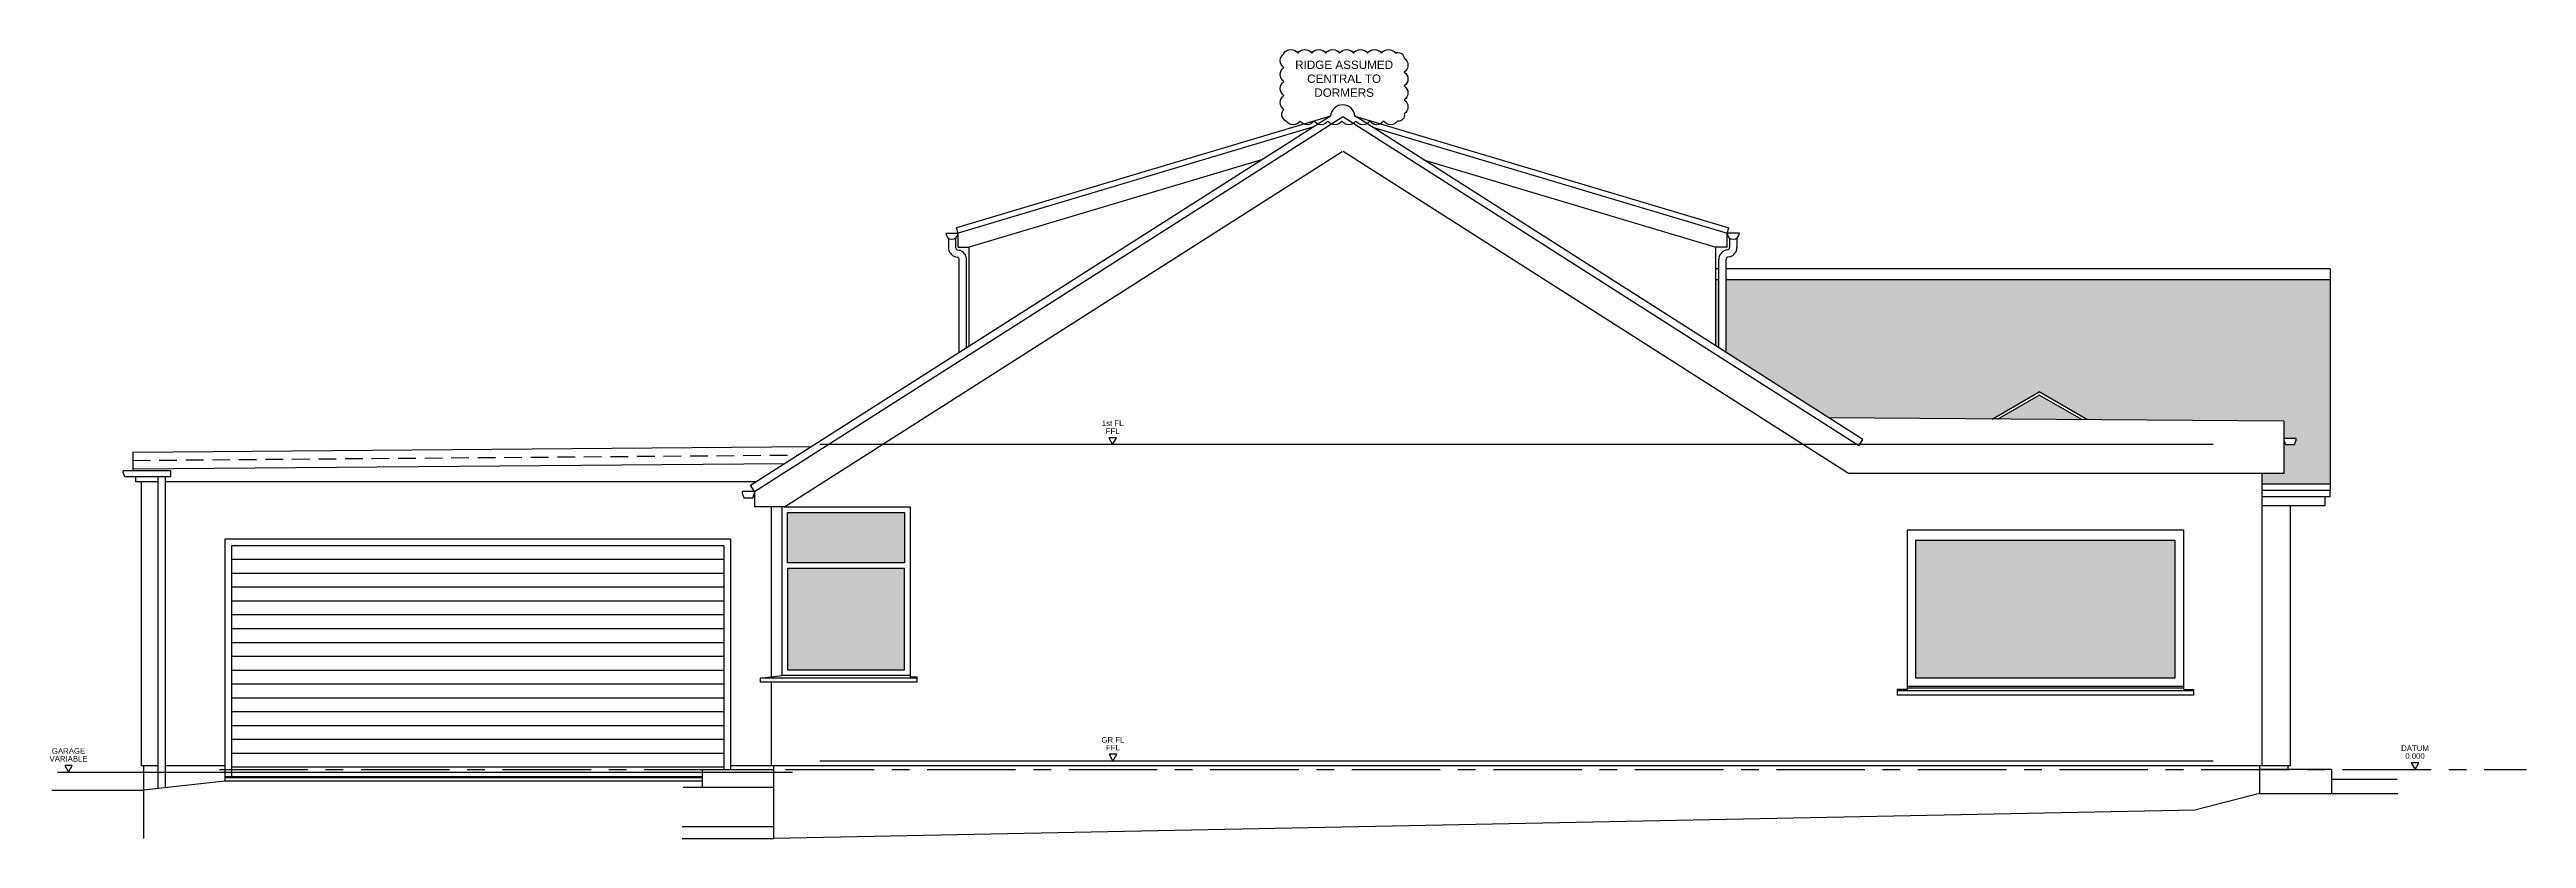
# Model space of a CAD drawing. Header units: millimetres. Extents: x 0 to 257100, y -5590 to 37493.
# Drawn here: x 181184 to 203409, y 13279 to 20363 of the extents above; entities that cross this region are included whole.
import ezdxf
from ezdxf.enums import TextEntityAlignment as Align

# ---------------------------------------------------------------- set-up
doc = ezdxf.new("R2010")
doc.units = ezdxf.units.MM
doc.header["$LTSCALE"] = 25
doc.header["$MEASUREMENT"] = 0
doc.linetypes.add('CENTER', pattern=[50.8, 31.75, -6.35, 6.35, -6.35])
doc.linetypes.add('DASHED2', pattern=[9.525, 6.35, -3.175])
for name, color, linetype in [('04 - Hatching', 252, 'Continuous'), ('08 - Levels', 8, 'CENTER'), ('20 - Existing Walls', 2, 'Continuous'), ('24 - Stair-Ramp', 1, 'Continuous'), ('31 - Windows', 1, 'Continuous'), ('32 - Doors', 1, 'Continuous'), ('43 - Floor Finish', 6, 'Continuous'), ('47 - Roof Finish', 70, 'Continuous'), ('52 -', 2, 'Continuous'), ('94 - Landscaping', 7, 'Continuous')]:
    doc.layers.add(name, color=color, linetype=linetype)
doc.layers.add('G-LVLS', color=1, linetype='Continuous', plot=False)
doc.styles.get("Standard").update_dxf_attribs({"font": 'arial.ttf'})

# ---------------------------------------------------------------- blocks, each defined once
blk = doc.blocks.new('LVL')
at = {"color": 0, "linetype": 'ByBlock'}
blk.add_lwpolyline([(-1.7, 3), (0, 0), (1.7, 3)], close=True, dxfattribs=at)
at = {"color": 0, "linetype": 'ByBlock', "lineweight": -2}
for tag, p in [('SPOTHEIGHT', (0, 6)), ('TEXT', (0, 9.5))]:
    blk.add_attdef(tag, text='', height=2.5, dxfattribs=at).set_placement(p, align=Align.MIDDLE_CENTER)

msp = doc.modelspace()

# ---------------------------------------------------------------- hatches: boundary and pattern name
at = {"layer": '04 - Hatching', "transparency": 33554687}
h = msp.add_hatch(dxfattribs=at)
h.set_pattern_fill('SPANISH', color=256, scale=99)
h.set_pattern_definition([(94.844, (201648.3783, 16468.9728), (118.8, -1425.6), [109.6878, -6924.6367]), (0, (201639.12, 16468.97), (118.8, 118.8), [33.0224, -85.7776]), (0, (201639.12, 16578.27), (118.8, 118.8), [42.2847, -76.5153]), (90, (201639.12, 16459.47), (-118.8, 118.8), [12.035, -106.765]), (90, (201681.4, 16459.47), (-118.8, 118.8), [11.88, -106.92]), (85.156, (201672.1383, 16468.9728), (118.8, 1425.6), [109.6878, -6924.6367]), (52.52382, (201672.7043, 16475.651), (1544.4, 2019.6), [30.5731, -4460.3183]), (18.43495, (201691.306, 16499.914), (-118.8, 0), [29.886, -345.7925]), (341.56505, (201719.66, 16509.365), (118.8, -1e-13), [30.0543, -345.6243]), (307.47618, (201629.3703, 16499.8608), (-1544.4, 2019.6), [30.2865, -4460.6049]), (52.52382, (201681.4007, 16471.3488), (1544.4, 2019.6), [25.7778, -4465.1136]), (18.43495, (201697.085, 16491.806), (-118.8, 0), [23.7947, -351.884]), (341.56505, (201719.66, 16499.33), (118.8, -1e-13), [23.9629, -351.7157]), (307.47618, (201742.3915, 16491.753), (-1544.4, 2019.6), [25.5155, -4465.3759])])
h.paths.add_polyline_path([(199470.5, 17039.4), (201233.4, 17027), (201233.4, 16870.1), (201343.4, 16870.1), (201343.4, 16855.1), (201328.8, 16815.1), (201247.9, 16815.1), (201233.4, 16855.1), (201233.4, 16556), (201033.4, 16556), (201033.4, 16459.5), (201648.4, 16459.5), (201648.4, 18294), (196226.7, 18294), (196226.7, 17643.4), (197149, 17055.7), (198614.6, 17045.4), (199037.4, 17289.5)])
h.paths.add_polyline_path([(196161.7, 18294), (196136.7, 18294), (196136.7, 17700.8), (196161.7, 17684.9)])
at = {"layer": '04 - Hatching', "transparency": 33554534}
h = msp.add_hatch(color=256, dxfattribs=at)
h.dxf.hatch_style = 1
h.paths.add_polyline_path([(199419.9, 17039.7), (199037.4, 17260.6), (198664, 17045)])
h = msp.add_hatch(color=256, dxfattribs=at)
h.dxf.hatch_style = 1
h.paths.add_polyline_path([(187805.9, 15752.7), (188856.9, 15752.7), (188856.9, 16207), (187805.9, 16207)])
h.paths.add_polyline_path([(188856.9, 15702.7), (187805.9, 15702.7), (187805.9, 14794), (188856.9, 14794)])
h = msp.add_hatch(color=256, dxfattribs=at)
h.dxf.hatch_style = 1
h.paths.add_polyline_path([(200256.9, 15954), (197927.9, 15954), (197927.9, 14722), (200256.9, 14722)])

# ---------------------------------------------------------------- linework, layer by layer
at = {"layer": '08 - Levels'}
msp.add_line((182709, 13900), (203409, 13900), dxfattribs=at)
at = {"layer": '20 - Existing Walls'}
for p, q in [((189436.7, 17701.9), (189436.7, 18589)), ((196136.7, 17700.8), (196136.7, 18589)), ((182005.9, 16480), (182005.9, 13931)), ((201033.4, 16556), (201033.4, 13931)), ((187659.9, 16257), (187659.9, 14732.3)), ((187778.2, 16257), (188906.9, 16257)), ((188906.9, 16257), (188906.9, 14732)), ((201288.4, 16265), (201288.4, 13931)), ((201648.4, 16348), (201648.4, 16403)), ((197852.9, 16046), (197852.9, 14616)), ((200331.9, 16046), (197852.9, 16046)), ((200331.9, 16046), (200331.9, 14616)), ((182756.9, 15968), (182756.9, 13795)), ((187294.9, 15968), (182756.9, 15968)), ((187294.9, 15968), (187294.9, 13900)), ((187659.9, 14682), (187659.9, 13931)), ((182155.9, 13931), (182005.9, 13931)), ((182025.9, 13931), (182025.9, 13279.4)), ((182756.9, 13931), (182220.9, 13931)), ((201288.4, 13931), (187294.9, 13931)), ((187679.9, 13931), (187679.9, 13279.4)), ((201013.4, 13931), (201013.4, 13684)), ((201268.4, 13931), (201268.4, 13900))]:
    msp.add_line(p, q, dxfattribs=at)
at = {"layer": '24 - Stair-Ramp'}
for p, q in [((187039.9, 13834), (182756.9, 13834)), ((187039.9, 13823), (182756.9, 13823)), ((187039.9, 13900), (187039.9, 13741)), ((187039.9, 13900), (187679.9, 13900)), ((201658.4, 13900), (201013.4, 13900)), ((201658.4, 13900), (201658.4, 13684))]:
    msp.add_line(p, q, dxfattribs=at)
at = {"layer": '31 - Windows'}
for p, q in [((198614.6, 17045.4), (199037.4, 17289.5)), ((198664, 17045), (199037.4, 17260.6)), ((199470.5, 17039.4), (199037.4, 17289.5)), ((199419.9, 17039.7), (199037.4, 17260.6)), ((187755.9, 16257), (187755.9, 14744)), ((187559.9, 14720), (187755.9, 14744)), ((187559.9, 14720), (187559.9, 14682)), ((188966.9, 14720), (187559.9, 14720)), ((188966.9, 14682), (187559.9, 14682)), ((188906.9, 14744), (187755.9, 14744)), ((188906.9, 14732), (188966.9, 14732)), ((188966.9, 14732), (188966.9, 14682)), ((197762.9, 14616), (197762.9, 14566)), ((197852.9, 14616), (197762.9, 14616)), ((200421.9, 14604), (197762.9, 14604)), ((200421.9, 14566), (197762.9, 14566)), ((197852.9, 14647), (200331.9, 14647)), ((200331.9, 14628), (197852.9, 14628)), ((200331.9, 14616), (200421.9, 14616)), ((200421.9, 14616), (200421.9, 14566))]:
    msp.add_line(p, q, dxfattribs=at)
for points in [[(188856.9, 15752.7), (187805.9, 15752.7), (187805.9, 16207), (188856.9, 16207)], [(188856.9, 15702.7), (187805.9, 15702.7), (187805.9, 14794), (188856.9, 14794)]]:
    msp.add_lwpolyline(points, close=True, dxfattribs=at)
at = {"layer": '31 - Windows', "elevation": 0}
msp.add_lwpolyline([(200256.9, 15954), (197927.9, 15954), (197927.9, 14722), (200256.9, 14722)], close=True, dxfattribs=at)
at = {"layer": '32 - Doors'}
for p, q in [((182817.9, 15907), (182817.9, 13834)), ((187233.9, 15907), (182817.9, 15907)), ((187233.9, 15782.8), (182817.9, 15782.8)), ((187233.9, 15907), (187233.9, 13900)), ((187233.9, 15658.5), (182817.9, 15658.5)), ((187233.9, 15534.3), (182817.9, 15534.3)), ((187233.9, 15410.1), (182817.9, 15410.1)), ((187233.9, 15285.8), (182817.9, 15285.8)), ((187233.9, 15161.6), (182817.9, 15161.6)), ((187233.9, 15037.4), (182817.9, 15037.4)), ((187233.9, 14913.1), (182817.9, 14913.1)), ((187233.9, 14788.9), (182817.9, 14788.9)), ((187233.9, 14664.6), (182817.9, 14664.6)), ((187233.9, 14540.4), (182817.9, 14540.4)), ((187233.9, 14416.2), (182817.9, 14416.2)), ((187233.9, 14291.9), (182817.9, 14291.9)), ((187233.9, 14167.7), (182817.9, 14167.7)), ((187233.9, 14043.5), (182817.9, 14043.5)), ((187233.9, 13919.2), (182817.9, 13919.2))]:
    msp.add_line(p, q, dxfattribs=at)
at = {"layer": '43 - Floor Finish'}
for p, q in [((200596.9, 16817), (188096.4, 16817)), ((181255.9, 13875), (187850.9, 13875)), ((200596.9, 13975), (188096.4, 13975))]:
    msp.add_line(p, q, dxfattribs=at)
at = {"layer": '47 - Roof Finish'}
for p, q in [((187474.1, 16450.1), (192677.9, 19766.4)), ((187509.9, 16394), (192786.3, 19756.7)), ((192676.7, 19765.1), (189322.8, 18760.3)), ((192517.8, 19665.5), (189336.7, 18714)), ((197417.3, 16805.8), (192787.1, 19756.7)), ((197453, 16861.9), (192895.5, 19766.4)), ((192896.7, 19765.1), (196250.6, 18760.3)), ((193055.6, 19665.5), (196236.7, 18714)), ((187778.2, 16257), (192782.3, 19446.1)), ((192059.7, 19373.6), (189436.7, 18589)), ((197326, 16556), (192791, 19446.1)), ((193513.7, 19373.6), (196136.7, 18589)), ((189336.7, 18714), (189322.8, 18760.3)), ((189336.7, 18589), (189336.7, 18714)), ((196236.7, 18714), (196250.6, 18760.3)), ((196236.7, 18589), (196236.7, 18714)), ((189336.7, 18589), (189436.7, 18589)), ((196236.7, 18589), (196136.7, 18589)), ((196161.7, 18394), (196136.7, 18394)), ((196161.7, 18294), (196136.7, 18294)), ((201648.4, 18394), (196226.7, 18394)), ((201648.4, 18294), (196226.7, 18294)), ((201648.4, 18394), (201648.4, 16403)), ((201233.4, 17027), (197149, 17055.7)), ((201233.4, 17027), (201233.4, 16556)), ((181930.9, 16749), (188020.2, 16798.1)), ((181930.9, 16749), (181930.9, 16581)), ((197417.3, 16805.8), (197453, 16861.9)), ((181931.5, 16599), (187779.7, 16646.1)), ((181955.9, 16526), (181955.9, 16480)), ((182155.9, 16480), (181955.9, 16480)), ((187521.1, 16480), (182220.9, 16480)), ((187509.9, 16394), (187474.1, 16450.1)), ((201233.4, 16556), (197326, 16556)), ((201648.4, 16459.5), (201033.4, 16459.5)), ((187509.9, 16394), (187509.9, 16257)), ((187778.2, 16257), (187509.9, 16257)), ((201598.4, 16265), (201033.4, 16265)), ((201598.4, 16348), (201598.4, 16265))]:
    msp.add_line(p, q, dxfattribs=at)
at = {"layer": '47 - Roof Finish', "linetype": 'DASHED2'}
msp.add_line((181930.9, 16674), (187901, 16722.1), dxfattribs=at)
at = {"layer": '47 - Roof Finish'}
msp.add_arc((192787.6, 19755.9), 110.1, 3.88757, 175.2188, dxfattribs=at)
at = {"layer": '52 -'}
for p, q in [((189226.7, 18714), (189336.7, 18714)), ((189249.2, 18669.6), (189249.2, 18584.5)), ((189314.2, 18669.6), (189314.2, 18584.5)), ((196346.7, 18714), (196236.7, 18714)), ((196259.2, 18669.6), (196259.2, 18584.5)), ((196324.2, 18669.6), (196324.2, 18584.5)), ((189312.2, 18502.4), (189331.8, 18497.1)), ((189329, 18565.2), (189348.7, 18559.9)), ((189346.7, 17644.5), (189346.7, 18477.8)), ((189411.7, 17685.9), (189411.7, 18477.8)), ((196161.7, 17684.9), (196161.7, 18477.8)), ((196244.4, 18565.2), (196224.7, 18559.9)), ((196226.7, 17643.4), (196226.7, 18477.8)), ((196261.2, 18502.4), (196241.6, 18497.1)), ((182270.9, 16581), (181845.9, 16581)), ((181845.9, 16566), (181845.9, 16581)), ((181860.4, 16526), (181845.9, 16566)), ((182270.9, 16526), (181860.4, 16526)), ((182155.9, 16526), (182155.9, 13726.8)), ((182220.9, 16526), (182220.9, 13734.1)), ((182270.9, 16581), (182270.9, 16526)), ((201648.4, 16403), (201033.4, 16403)), ((201648.4, 16348), (201033.4, 16348))]:
    msp.add_line(p, q, dxfattribs=at)
for points in [[(201343.4, 16870.1), (201233.4, 16870.1), (201233.4, 16855.1), (201247.9, 16815.1), (201328.8, 16815.1), (201343.4, 16855.1)], [(187509.9, 16394), (187399.9, 16394), (187399.9, 16379), (187414.4, 16339), (187495.3, 16339), (187509.9, 16379)]]:
    msp.add_lwpolyline(points, close=True, dxfattribs=at)
for centre, radius, start, end in [((189281.7, 18714), 55, 180, 0), ((196291.7, 18714), 55, 180, 0), ((189334.2, 18584.5), 85, 180, 255), ((189334.2, 18584.5), 20, 180, 255), ((189326.7, 18477.8), 20, 0, 75), ((189326.7, 18477.8), 85, 0, 75), ((196246.7, 18477.8), 85, 105, 180), ((196246.7, 18477.8), 20, 105, 180), ((196239.2, 18584.5), 20, 285, 0), ((196239.2, 18584.5), 85, 285, 0)]:
    msp.add_arc(centre, radius, start, end, dxfattribs=at)
at = {"layer": '94 - Landscaping'}
for p, q in [((182756.9, 13795), (182025.9, 13712)), ((187039.9, 13795), (182756.9, 13795)), ((201658.4, 13811), (202248.4, 13811)), ((181205.9, 13712), (182025.9, 13712)), ((186869.9, 13741), (187679.9, 13741)), ((201013.4, 13684), (200433.4, 13535)), ((201013.4, 13684), (202253.4, 13684)), ((186859.9, 13388), (187679.9, 13388)), ((200433.4, 13535), (187679.9, 13279.4)), ((186859.9, 13279.4), (187679.9, 13279.4))]:
    msp.add_line(p, q, dxfattribs=at)
at = {"layer": 'Defpoints'}
msp.add_lwpolyline([(192260, 20330, -0.5205671), (192385, 20330, -0.5205671), (192510, 20330, -0.5205671), (192635, 20330, -0.5205671), (192760, 20330, -0.5205671), (192885, 20330, -0.5205671), (193010, 20330, -0.5205671), (193135, 20330, -0.5205671), (193260, 20330, -0.5205671), (193340, 20285, -0.5205671), (193340, 20160, -0.5205671), (193340, 20035, -0.5205671), (193340, 19910, -0.5205671), (193340, 19785, -0.5205671), (193280, 19720, -0.5205671), (193155, 19720, -0.5205671), (193030, 19720, -0.5205671), (192905, 19720, -0.5205671), (192780, 19720, -0.5205671), (192655, 19720, -0.5205671), (192530, 19720, -0.5205671), (192405, 19720, -0.5205671), (192280, 19720, -0.5205671), (192260, 19825, -0.5205671), (192260, 19950, -0.5205671), (192260, 20075, -0.5205671), (192260, 20200, -0.5205671), (192260, 20325, -0.5205671)], format="xyb", close=True, dxfattribs=at)

# ---------------------------------------------------------------- block references
at = {"layer": 'G-LVLS', "xscale": 20, "yscale": 20, "zscale": 20}
for p, values in [((190723.2, 16817), {'TEXT': '1st FL', 'SPOTHEIGHT': 'FFL'}), ((181354.6, 13875), {'TEXT': 'GARAGE', 'SPOTHEIGHT': 'VARIABLE'}), ((190725.5, 13975), {'TEXT': 'GR FL', 'SPOTHEIGHT': 'FFL'}), ((202409, 13900), {'TEXT': 'DATUM', 'SPOTHEIGHT': '0.000'})]:
    msp.add_blockref('LVL', p, dxfattribs=at).add_auto_attribs(values)

# ---------------------------------------------------------------- texts
at = {"layer": 'Defpoints', "insert": (192800, 20100), "char_height": 75, "width": 902.301, "attachment_point": 5}
msp.add_mtext('RIDGE ASSUMED CENTRAL TO DORMERS', dxfattribs=at)

doc.saveas('drawing.dxf')
